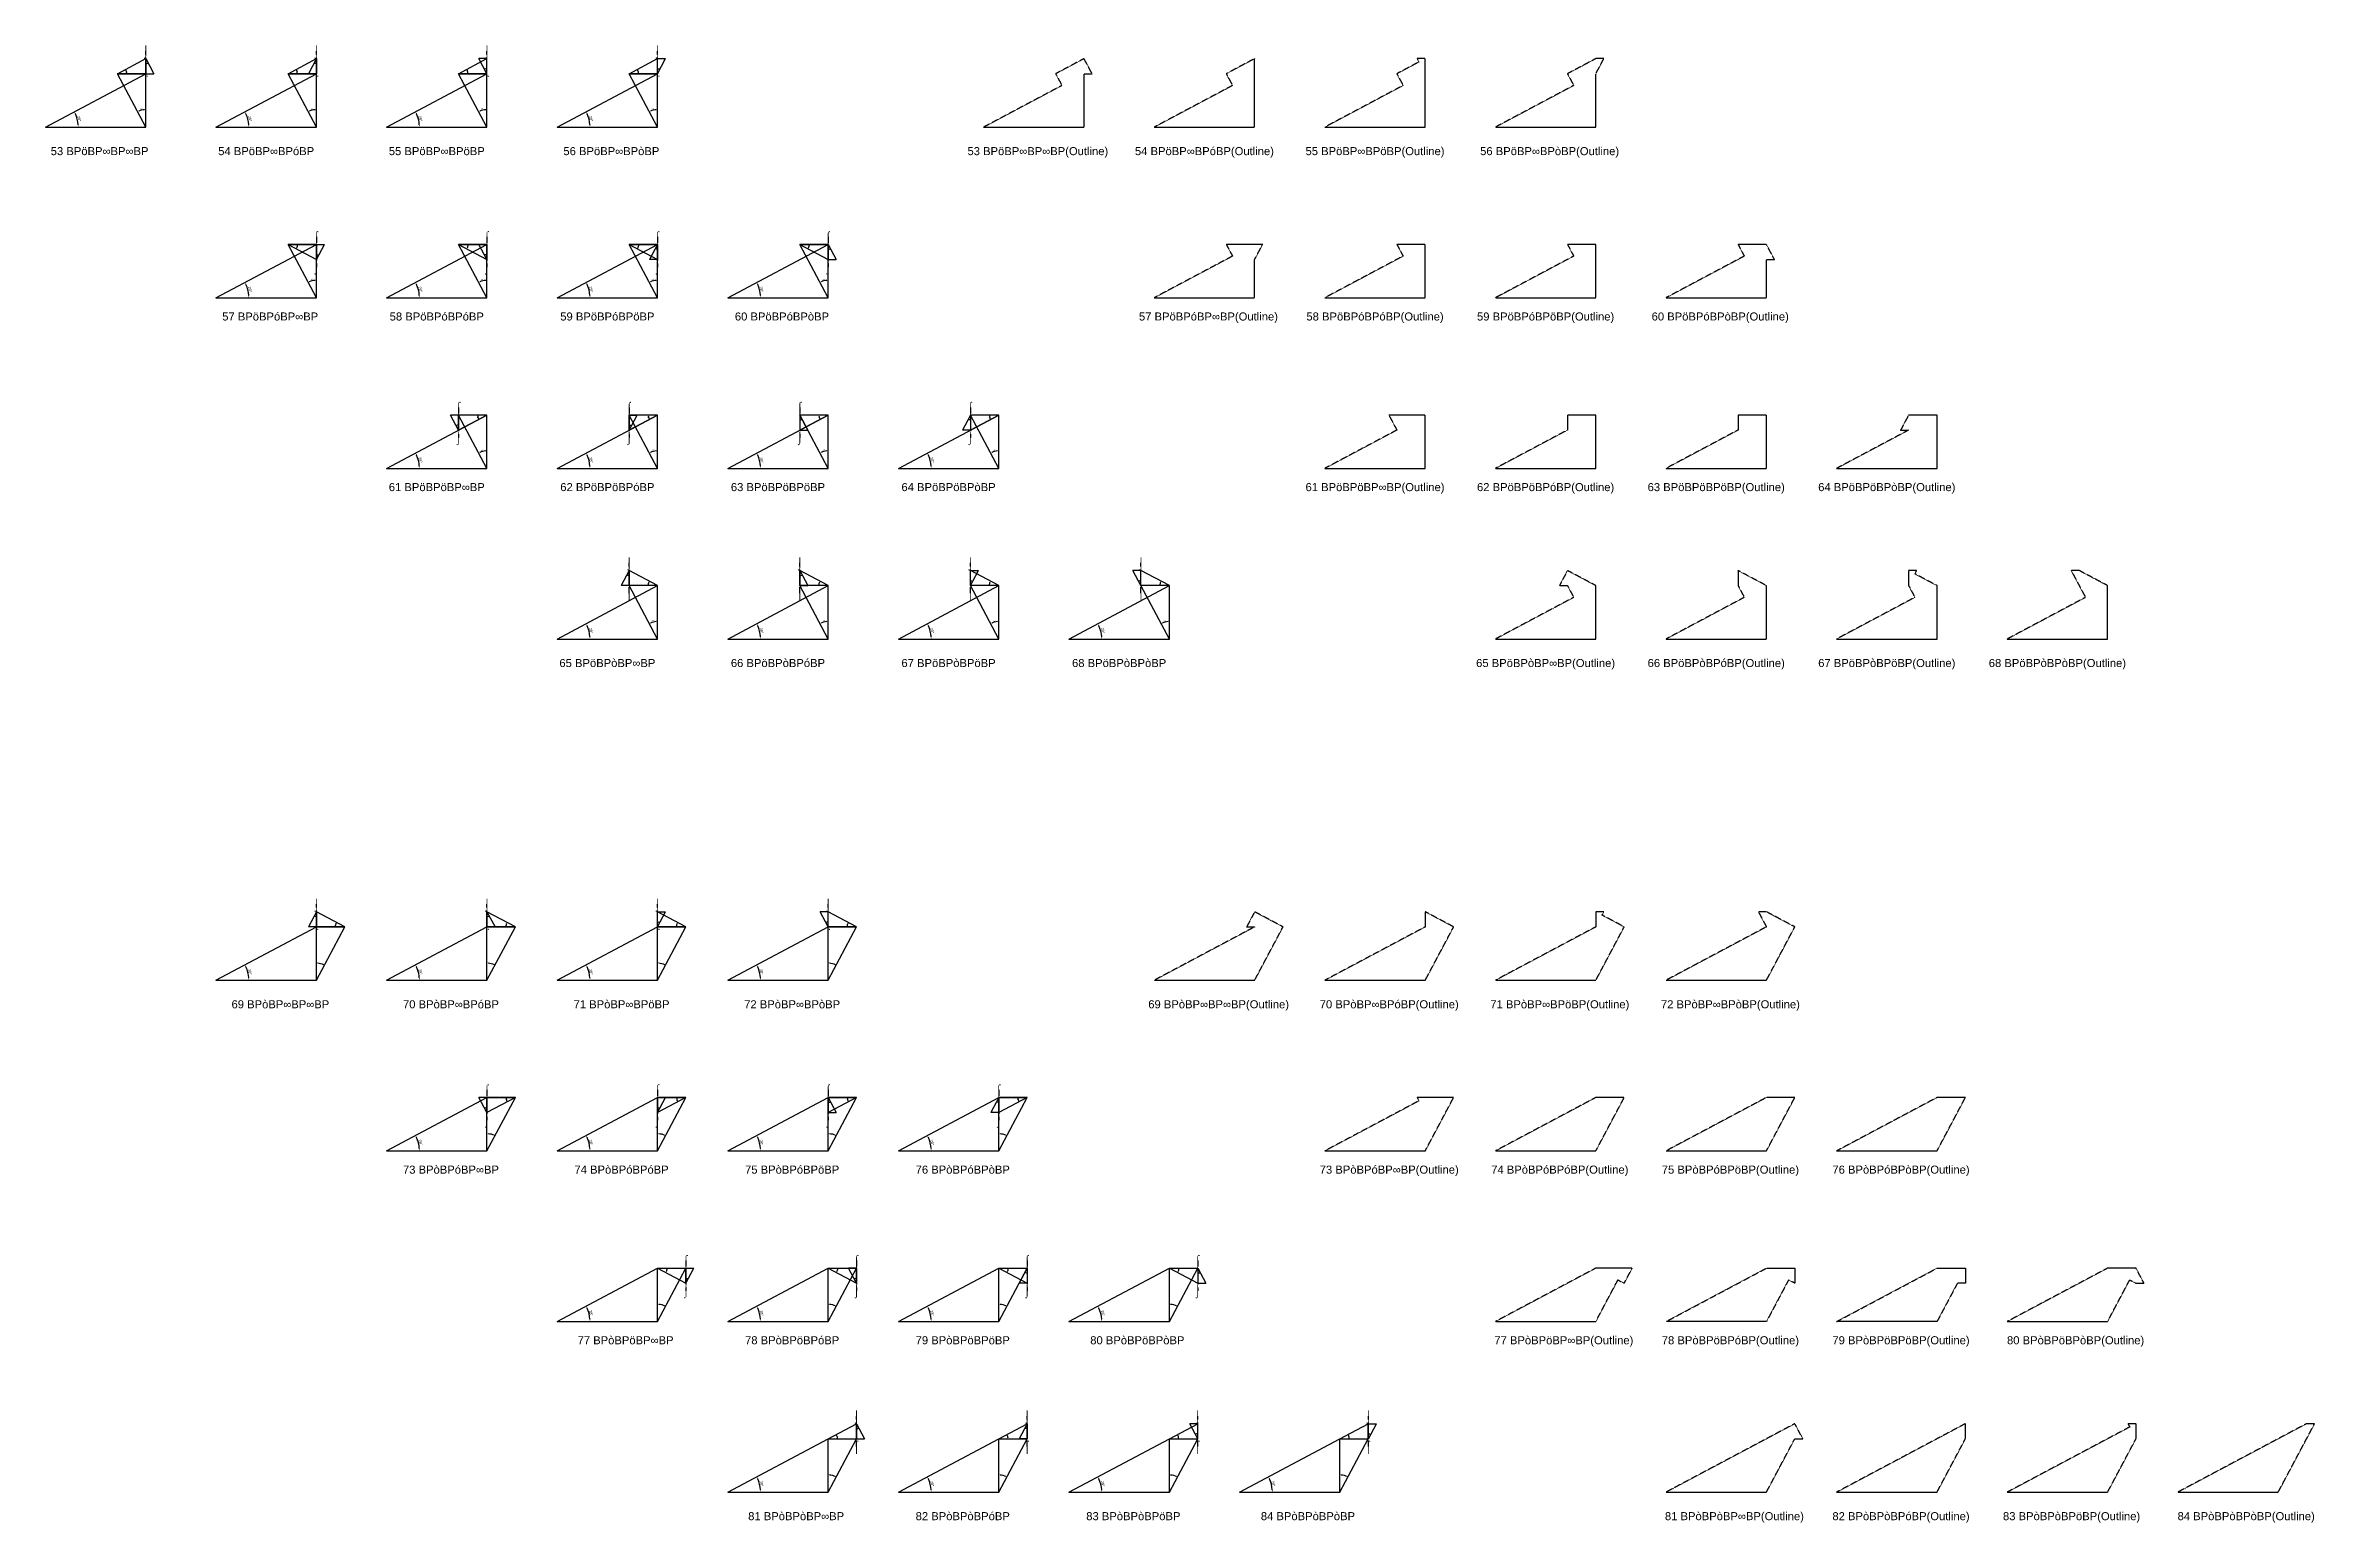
# Model space of a CAD drawing. Header units: millimetres. Extents: x 130908 to 599272, y -2842299 to 24518.
# Drawn here: x 181873 to 520848, y -676036 to -455421 of the extents above; entities that cross this region are included whole.
import ezdxf
from ezdxf.enums import TextEntityAlignment as Align

# ---------------------------------------------------------------- set-up
doc = ezdxf.new("R2010")
doc.units = ezdxf.units.MM
doc.header["$PDMODE"] = 35
doc.linetypes.add('DASHED', pattern=[19.05, 12.7, -6.35])
for name, color, linetype in [('BASE', 170, 'Continuous'), ('HYPOTENUSE', 20, 'Continuous'), ('PERPENDICULAR', 90, 'Continuous')]:
    doc.layers.add(name, color=color, linetype=linetype)
doc.styles.add('Arial', font='arial.ttf')
doc.dimstyles.new('ISO-25', dxfattribs={"dimtxt": 250, "dimasz": 100, "dimexe": 1.25, "dimexo": 0.625, "dimgap": 100, "dimtad": 1, "dimdec": 0, "dimtxsty": 'Arial', "dimcen": 2.5, "dimadec": 0, "dimazin": 0, "dimtfac": 1, "dimtdec": 0, "dimtmove": 0, "dimatfit": 3, "dimfxl": 1, "dimarcsym": 0})

msp = doc.modelspace()

# ---------------------------------------------------------------- texts
at = {"linetype": 'DASHED', "ltscale": 100, "style": 'Arial'}
for s, p in [('⌡', (196873, -456274)), ('⌡', (222356, -456274)), ('⌡', (247839, -456274)), ('⌡', (273322, -456274)), ('⌠', (196873, -460783)), ('⌠', (222356, -460783)), ('⌠', (247839, -460783)), ('⌠', (273322, -460783)), ('53 BPöBP∞BP∞BP', (189973, -471212)), ('54 BPöBP∞BPóBP', (214856, -471212)), ('55 BPöBP∞BPöBP', (240339, -471212)), ('56 BPöBP∞BPòBP', (266421, -471212)), ('53 BPöBP∞BP∞BP(Outline)', (330128, -471212)), ('54 BPöBP∞BPóBP(Outline)', (355012, -471212)), ('55 BPöBP∞BPöBP(Outline)', (380495, -471212)), ('56 BPöBP∞BPòBP(Outline)', (406577, -471212)), ('⌠', (222356, -484011)), ('⌠', (247839, -484011)), ('⌠', (273322, -484011)), ('⌠', (298805, -484011)), ('⌡', (222356, -488521)), ('⌡', (247839, -488521)), ('⌡', (273322, -488521)), ('⌡', (298805, -488521)), ('57 BPöBPóBP∞BP', (215456, -495906)), ('58 BPöBPóBPóBP', (240339, -495906)), ('59 BPöBPóBPöBP', (265822, -495906)), ('60 BPöBPóBPòBP', (291904, -495906)), ('57 BPöBPóBP∞BP(Outline)', (355611, -495906)), ('58 BPöBPóBPóBP(Outline)', (380495, -495906)), ('59 BPöBPóBPöBP(Outline)', (405977, -495906)), ('60 BPöBPóBPòBP(Outline)', (432060, -495906)), ('⌠', (243598, -509494)), ('⌠', (269081, -509494)), ('⌠', (294564, -509494)), ('⌠', (320047, -509494)), ('⌡', (243598, -514004)), ('⌡', (269081, -514004)), ('⌡', (294564, -514004)), ('⌡', (320047, -514004)), ('61 BPöBPöBP∞BP', (240339, -521389)), ('62 BPöBPöBPóBP', (265822, -521389)), ('63 BPöBPöBPöBP', (291305, -521389)), ('64 BPöBPöBPòBP', (316787, -521389)), ('61 BPöBPöBP∞BP(Outline)', (380495, -521389)), ('62 BPöBPöBPóBP(Outline)', (405977, -521389)), ('63 BPöBPöBPöBP(Outline)', (431460, -521389)), ('64 BPöBPöBPòBP(Outline)', (456943, -521389)), ('⌡', (269081, -532722)), ('⌡', (294564, -532722)), ('⌡', (320047, -532722)), ('⌡', (345530, -532722)), ('⌠', (269081, -537232)), ('⌠', (294564, -537232)), ('⌠', (320047, -537232)), ('⌠', (345530, -537232)), ('65 BPöBPòBP∞BP', (265822, -547661)), ('66 BPöBPòBPóBP', (291305, -547661)), ('67 BPöBPòBPöBP', (316787, -547661)), ('68 BPöBPòBPòBP', (342270, -547661)), ('65 BPöBPòBP∞BP(Outline)', (405977, -547661)), ('66 BPöBPòBPóBP(Outline)', (431460, -547661)), ('67 BPöBPòBPöBP(Outline)', (456943, -547661)), ('68 BPöBPòBPòBP(Outline)', (482426, -547661)), ('⌡', (222356, -583688)), ('⌡', (247839, -583688)), ('⌡', (273322, -583688)), ('⌡', (298805, -583688)), ('⌠', (222356, -588197)), ('⌠', (247839, -588197)), ('⌠', (273322, -588197)), ('⌠', (298805, -588197)), ('69 BPòBP∞BP∞BP', (216977, -598626)), ('70 BPòBP∞BPóBP', (242459, -598626)), ('71 BPòBP∞BPöBP', (267942, -598626)), ('72 BPòBP∞BPòBP', (293425, -598626)), ('69 BPòBP∞BP∞BP(Outline)', (357132, -598626)), ('70 BPòBP∞BPóBP(Outline)', (382615, -598626)), ('71 BPòBP∞BPöBP(Outline)', (408098, -598626)), ('72 BPòBP∞BPòBP(Outline)', (433581, -598626)), ('⌠', (247839, -611425)), ('⌠', (273322, -611425)), ('⌠', (298805, -611425)), ('⌠', (324287, -611425)), ('⌡', (247839, -615935)), ('⌡', (273322, -615935)), ('⌡', (298805, -615935)), ('⌡', (324287, -615935)), ('73 BPòBPóBP∞BP', (242459, -623320)), ('74 BPòBPóBPóBP', (267942, -623320)), ('75 BPòBPóBPöBP', (293425, -623320)), ('76 BPòBPóBPòBP', (318908, -623320)), ('73 BPòBPóBP∞BP(Outline)', (382615, -623320)), ('74 BPòBPóBPóBP(Outline)', (408098, -623320)), ('75 BPòBPóBPöBP(Outline)', (433581, -623320)), ('76 BPòBPóBPòBP(Outline)', (459063, -623320)), ('⌠', (277563, -636908)), ('⌠', (303045, -636908)), ('⌠', (328528, -636908)), ('⌠', (354011, -636908)), ('⌡', (277563, -641418)), ('⌡', (303045, -641418)), ('⌡', (328528, -641418)), ('⌡', (354011, -641418)), ('77 BPòBPöBP∞BP', (268542, -648803)), ('78 BPòBPöBPóBP', (293425, -648803)), ('79 BPòBPöBPöBP', (318908, -648803)), ('80 BPòBPöBPòBP', (344990, -648803)), ('77 BPòBPöBP∞BP(Outline)', (408697, -648803)), ('78 BPòBPöBPóBP(Outline)', (433581, -648803)), ('79 BPòBPöBPöBP(Outline)', (459063, -648803)), ('80 BPòBPöBPòBP(Outline)', (485146, -648803)), ('⌡', (303045, -660136)), ('⌡', (328528, -660136)), ('⌡', (354011, -660136)), ('⌡', (379494, -660136)), ('⌠', (303045, -664646)), ('⌠', (328528, -664646)), ('⌠', (354011, -664646)), ('⌠', (379494, -664646)), ('81 BPòBPòBP∞BP', (294024, -675075)), ('82 BPòBPòBPóBP', (318908, -675075)), ('83 BPòBPòBPöBP', (344391, -675075)), ('84 BPòBPòBPòBP', (370473, -675075)), ('81 BPòBPòBP∞BP(Outline)', (434180, -675075)), ('82 BPòBPòBPóBP(Outline)', (459063, -675075)), ('83 BPòBPòBPöBP(Outline)', (484546, -675075)), ('84 BPòBPòBPòBP(Outline)', (510629, -675075))]:
    msp.add_text(s, height=1200, dxfattribs=at).set_placement(p, align=Align.MIDDLE_CENTER)

# ---------------------------------------------------------------- blocks, each defined once
blk = doc.blocks.new('*D2')
at = {"color": 0, "lineweight": -2, "ltscale": 100, "transparency": 16777216}
blk.add_arc((0, 0), 4906, 4.08845, 23.91155, dxfattribs=at)
at = {"color": 0, "ltscale": 100, "transparency": 16777216}
for points in [[(4432, 1963), (4537, 2014), (4332, 2303)], [(4952, 352), (4835, 348), (4906, 0)]]:
    blk.add_solid(points, dxfattribs=at)
at = {"layer": 'Defpoints', "color": 0, "ltscale": 100, "transparency": 16777216}
for p in [(15000, 7976), (0, 0), (0, 0), (4841, 796), (15000, 0)]:
    blk.add_point(p, dxfattribs=at)
at = {"color": 0, "ltscale": 100, "transparency": 16777216, "insert": (5055, 1260), "char_height": 400, "attachment_point": 5, "rotation": 284, "style": 'Arial'}
blk.add_mtext('28°', dxfattribs=at)
blk = doc.blocks.new('GTN')
at = {"layer": 'BASE'}
blk.add_line((0, 0), (15000, 0), dxfattribs=at)
at = {"layer": 'HYPOTENUSE'}
blk.add_line((0, 0), (15000, 7975.6), dxfattribs=at)
at = {"layer": 'PERPENDICULAR'}
blk.add_line((15000, 0), (15000, 7975.6), dxfattribs=at)
at = {"color": 4, "ltscale": 100}
dim = blk.add_angular_dim_2l(base=(4841, 795.6), line1=((0, 0), (15000, 0)), line2=((0, 0), (15000, 7975.6)), dimstyle='ISO-25', override={"dimtxt": 400, "dimasz": 350, "dimgap": 100}, dxfattribs=at)
dim.commit()
dim.dimension.update_dxf_attribs({"geometry": '*D2', "text_midpoint": (5055.4, 1260.5)})

# ---------------------------------------------------------------- linework, layer by layer
at = {"linetype": 'DASHED', "ltscale": 70}
for p, q in [((196873, -460783), (196873, -456274)), ((222356, -460783), (222356, -456274)), ((247839, -460783), (247839, -456274)), ((273322, -460783), (273322, -456274)), ((222356, -484011), (222356, -488521)), ((247839, -484011), (247839, -488521)), ((273322, -484011), (273322, -488521)), ((298805, -484011), (298805, -488521)), ((243598, -509494), (243598, -514004)), ((269081, -509494), (269081, -514004)), ((294564, -509494), (294564, -514004)), ((320047, -509494), (320047, -514004)), ((269081, -537232), (269081, -532722)), ((294564, -537232), (294564, -532722)), ((320047, -537232), (320047, -532722)), ((345530, -537232), (345530, -532722)), ((222356, -588197), (222356, -583688)), ((247839, -588197), (247839, -583688)), ((273322, -588197), (273322, -583688)), ((298805, -588197), (298805, -583688)), ((247839, -611425), (247839, -615935)), ((273322, -611425), (273322, -615935)), ((298805, -611425), (298805, -615935)), ((324287, -611425), (324287, -615935)), ((277563, -636908), (277563, -641418)), ((303045, -636908), (303045, -641418)), ((328528, -636908), (328528, -641418)), ((354011, -636908), (354011, -641418)), ((303045, -664646), (303045, -660136)), ((328528, -664646), (328528, -660136)), ((354011, -664646), (354011, -660136)), ((379494, -664646), (379494, -660136))]:
    msp.add_line(p, q, dxfattribs=at)
at = {"linetype": 'DASHED'}
for points in [[(333723, -461414), (322029, -467632), (337029, -467632), (337029, -459656), (338228, -459656), (337029, -457401), (332788, -459656)], [(362512, -467632), (362512, -457401), (358271, -459656), (359206, -461414), (347512, -467632)], [(387060, -457898), (383754, -459656), (384689, -461414), (372995, -467632), (387995, -467632), (387995, -457401), (386796, -457401)], [(410171, -461414), (398477, -467632), (413477, -467632), (413477, -459656), (414676, -457401), (413477, -457401), (409237, -459656)], [(358271, -485139), (359206, -486897), (347512, -493114), (362512, -493114), (362512, -487394), (363711, -485139)], [(387995, -485139), (383754, -485139), (384689, -486897), (372995, -493114), (387995, -493114)], [(413477, -493114), (413477, -485139), (409237, -485139), (410171, -486897), (398477, -493114)], [(434719, -485139), (435654, -486897), (423960, -493114), (438960, -493114), (438960, -487394), (440159, -487394), (438960, -485139)], [(383754, -512876), (372995, -518597), (387995, -518597), (387995, -510622), (382555, -510622)], [(409237, -512876), (398477, -518597), (413477, -518597), (413477, -510622), (409237, -510622)], [(434719, -512876), (423960, -518597), (438960, -518597), (438960, -510622), (434719, -510622)], [(459003, -512876), (460202, -512876), (449443, -518597), (464443, -518597), (464443, -510622), (460202, -510622)], [(410171, -537862), (398477, -544080), (413477, -544080), (413477, -536104), (409237, -533850), (408038, -536104), (409237, -536104)], [(434719, -533850), (434719, -536104), (435654, -537862), (423960, -544080), (438960, -544080), (438960, -536104)], [(460202, -533850), (460202, -536104), (461137, -537862), (449443, -544080), (464443, -544080), (464443, -536104), (461137, -534347), (461401, -533850)], [(486620, -537862), (474926, -544080), (489926, -544080), (489926, -536104), (485685, -533850), (484486, -533850)], [(361313, -587070), (362512, -587070), (347512, -595046), (362512, -595046), (366752, -587070), (362512, -584815)], [(387995, -584815), (387995, -587070), (372995, -595046), (387995, -595046), (392235, -587070)], [(413477, -584815), (413477, -587070), (398477, -595046), (413477, -595046), (417718, -587070), (414412, -585312), (414676, -584815)], [(438960, -587070), (423960, -595046), (438960, -595046), (443201, -587070), (438960, -584815), (437761, -584815)], [(387060, -613050), (372995, -620528), (387995, -620528), (392235, -612553), (386796, -612553)], [(417718, -612553), (413477, -612553), (398477, -620528), (413477, -620528)], [(443201, -612553), (438960, -612553), (423960, -620528), (438960, -620528)], [(468684, -612553), (464443, -612553), (449443, -620528), (464443, -620528)], [(418917, -638036), (413477, -638036), (398477, -646011), (413477, -646011), (416783, -639794), (417718, -640291)], [(443201, -640291), (442266, -639794), (438960, -646011), (423960, -646011), (438960, -638036), (443201, -638036)], [(468684, -640291), (467485, -640291), (464443, -646011), (449443, -646011), (464443, -638036), (468684, -638036)], [(494167, -638036), (489926, -638036), (474926, -646011), (489926, -646011), (493232, -639794), (494167, -640291), (495366, -640291)], [(443201, -661264), (423960, -671494), (438960, -671494), (443201, -663518), (444400, -663518)], [(464443, -671494), (468684, -663518), (468684, -661264), (449443, -671494)], [(493232, -661761), (474926, -671494), (489926, -671494), (494167, -663518), (494167, -661264), (492968, -661264)], [(520848, -661264), (519649, -661264), (500409, -671494), (515409, -671494)]]:
    msp.add_lwpolyline(points, close=True, dxfattribs=at)

# ---------------------------------------------------------------- block references
at = {"linetype": 'DASHED', "ltscale": 100}
for p, xscale, yscale, zscale in [((192633, -459656), 0.282714919717775, 0.282714919717775, 0.282714919717775), ((218115, -459656), 0.282714919717775, 0.282714919717775, 0.282714919717775), ((243598, -459656), 0.282714919717775, 0.282714919717775, 0.282714919717775), ((269081, -459656), 0.282714919717775, 0.282714919717775, 0.282714919717775), ((273322, -536104), -0.282714919717773, 0.282714919717773, 0.282714919717773), ((298805, -536104), -0.282714919717773, 0.282714919717773, 0.282714919717773), ((324287, -536104), -0.282714919717773, 0.282714919717773, 0.282714919717773), ((349770, -536104), -0.282714919717773, 0.282714919717773, 0.282714919717773), ((226597, -587070), -0.282714919717773, 0.282714919717773, 0.282714919717773), ((252080, -587070), -0.282714919717773, 0.282714919717773, 0.282714919717773), ((277563, -587070), -0.282714919717773, 0.282714919717773, 0.282714919717773), ((303045, -587070), -0.282714919717773, 0.282714919717773, 0.282714919717773), ((298805, -663518), 0.282714919717773, 0.282714919717773, 0.282714919717773), ((324287, -663518), 0.282714919717773, 0.282714919717773, 0.282714919717773), ((349770, -663518), 0.282714919717773, 0.282714919717773, 0.282714919717773), ((375253, -663518), 0.282714919717773, 0.282714919717773, 0.282714919717773)]:
    msp.add_blockref('GTN', p, dxfattribs=dict(at, xscale=xscale, yscale=yscale, zscale=zscale))
for p, xscale, yscale, zscale, rotation in [((196873, -457401), 0.150322189285358, 0.150322189285358, 0.150322189285358, 270), ((222356, -457401), -0.150322189285358, 0.150322189285358, 0.150322189285358, 90), ((247839, -459656), 0.150322189285358, 0.150322189285358, 0.150322189285358, 90), ((273322, -459656), -0.150322189285358, 0.150322189285358, 0.150322189285358, 270), ((196873, -467632), 0.53170943166148, 0.53170943166148, 0.53170943166148, 90.00000000000001), ((222356, -467632), 0.53170943166148, 0.53170943166148, 0.53170943166148, 90.00000000000001), ((247839, -467632), 0.53170943166148, 0.53170943166148, 0.53170943166148, 90.00000000000001), ((273322, -467632), 0.53170943166148, 0.53170943166148, 0.53170943166148, 90.00000000000001), ((222356, -493114), 0.53170943166148, 0.53170943166148, 0.53170943166148, 90.00000000000001), ((218115, -485139), -0.282714919717775, 0.282714919717775, 0.282714919717775, 180), ((222356, -487394), -0.150322189285358, 0.150322189285358, 0.150322189285358, 270), ((247839, -493114), 0.53170943166148, 0.53170943166148, 0.53170943166148, 90.00000000000001), ((243598, -485139), -0.282714919717775, 0.282714919717775, 0.282714919717775, 180), ((247839, -487394), 0.150322189285358, 0.150322189285358, 0.150322189285358, 90), ((273322, -493114), 0.53170943166148, 0.53170943166148, 0.53170943166148, 90.00000000000001), ((269081, -485139), -0.282714919717775, 0.282714919717775, 0.282714919717775, 180), ((273322, -485139), -0.150322189285358, 0.150322189285358, 0.150322189285358, 90), ((298805, -493114), 0.53170943166148, 0.53170943166148, 0.53170943166148, 90.00000000000001), ((294564, -485139), -0.282714919717775, 0.282714919717775, 0.282714919717775, 180), ((298805, -485139), 0.150322189285358, 0.150322189285358, 0.150322189285358, 270), ((243598, -512876), 0.150322189285358, 0.150322189285358, 0.150322189285358, 90), ((247839, -518597), 0.53170943166148, 0.53170943166148, 0.53170943166148, 90.00000000000001), ((247839, -510622), 0.282714919717775, 0.282714919717775, 0.282714919717775, 180), ((273322, -518597), 0.53170943166148, 0.53170943166148, 0.53170943166148, 90.00000000000001), ((273322, -510622), 0.282714919717775, 0.282714919717775, 0.282714919717775, 180), ((269081, -512876), -0.150322189285358, 0.150322189285358, 0.150322189285358, 270), ((298805, -518597), 0.53170943166148, 0.53170943166148, 0.53170943166148, 90.00000000000001), ((298805, -510622), 0.282714919717775, 0.282714919717775, 0.282714919717775, 180), ((294564, -510622), 0.150322189285358, 0.150322189285358, 0.150322189285358, 270), ((320047, -510622), -0.150322189285358, 0.150322189285358, 0.150322189285358, 90), ((324287, -518597), 0.53170943166148, 0.53170943166148, 0.53170943166148, 90.00000000000001), ((324287, -510622), 0.282714919717775, 0.282714919717775, 0.282714919717775, 180), ((269081, -533850), -0.150322189285358, 0.150322189285358, 0.150322189285358, 90), ((294564, -533850), 0.150322189285358, 0.150322189285358, 0.150322189285358, 270), ((320047, -536104), -0.150322189285358, 0.150322189285358, 0.150322189285358, 270), ((345530, -536104), 0.150322189285358, 0.150322189285358, 0.150322189285358, 90), ((273322, -544080), 0.53170943166148, 0.53170943166148, 0.53170943166148, 90.00000000000001), ((298805, -544080), 0.53170943166148, 0.53170943166148, 0.53170943166148, 90.00000000000001), ((324287, -544080), 0.53170943166148, 0.53170943166148, 0.53170943166148, 90.00000000000001), ((349770, -544080), 0.53170943166148, 0.53170943166148, 0.53170943166148, 90.00000000000001), ((222356, -584815), -0.150322189285358, 0.150322189285358, 0.150322189285358, 90), ((247839, -584815), 0.150322189285358, 0.150322189285358, 0.150322189285358, 270), ((273322, -587070), -0.150322189285358, 0.150322189285358, 0.150322189285358, 270), ((298805, -587070), 0.150322189285358, 0.150322189285358, 0.150322189285358, 90), ((222356, -595046), -0.53170943166148, 0.53170943166148, 0.53170943166148, 270), ((247839, -595046), -0.53170943166148, 0.53170943166148, 0.53170943166148, 270), ((273322, -595046), -0.53170943166148, 0.53170943166148, 0.53170943166148, 270), ((298805, -595046), -0.53170943166148, 0.53170943166148, 0.53170943166148, 270), ((247839, -614808), 0.150322189285358, 0.150322189285358, 0.150322189285358, 90), ((247839, -620528), -0.53170943166148, 0.53170943166148, 0.53170943166148, 270), ((252080, -612553), 0.282714919717773, 0.282714919717773, 0.282714919717773, 180), ((273322, -620528), -0.53170943166148, 0.53170943166148, 0.53170943166148, 270), ((277563, -612553), 0.282714919717773, 0.282714919717773, 0.282714919717773, 180), ((273322, -614808), -0.150322189285358, 0.150322189285358, 0.150322189285358, 270), ((298805, -620528), -0.53170943166148, 0.53170943166148, 0.53170943166148, 270), ((303045, -612553), 0.282714919717773, 0.282714919717773, 0.282714919717773, 180), ((298805, -612553), 0.150322189285358, 0.150322189285358, 0.150322189285358, 270), ((324287, -612553), -0.150322189285358, 0.150322189285358, 0.150322189285358, 90), ((324287, -620528), -0.53170943166148, 0.53170943166148, 0.53170943166148, 270), ((328528, -612553), 0.282714919717773, 0.282714919717773, 0.282714919717773, 180), ((273322, -646011), -0.53170943166148, 0.53170943166148, 0.53170943166148, 270), ((273322, -638036), -0.282714919717773, 0.282714919717773, 0.282714919717773, 180), ((277563, -640291), -0.150322189285358, 0.150322189285358, 0.150322189285358, 270), ((298805, -646011), -0.53170943166148, 0.53170943166148, 0.53170943166148, 270), ((298805, -638036), -0.282714919717773, 0.282714919717773, 0.282714919717773, 180), ((303045, -640291), 0.150322189285358, 0.150322189285358, 0.150322189285358, 90), ((324287, -646011), -0.53170943166148, 0.53170943166148, 0.53170943166148, 270), ((324287, -638036), -0.282714919717773, 0.282714919717773, 0.282714919717773, 180), ((328528, -638036), -0.150322189285358, 0.150322189285358, 0.150322189285358, 90), ((349770, -646011), -0.53170943166148, 0.53170943166148, 0.53170943166148, 270), ((349770, -638036), -0.282714919717773, 0.282714919717773, 0.282714919717773, 180), ((354011, -638036), 0.150322189285358, 0.150322189285358, 0.150322189285358, 270), ((298805, -671494), -0.53170943166148, 0.53170943166148, 0.53170943166148, 270), ((303045, -661264), 0.150322189285358, 0.150322189285358, 0.150322189285358, 270), ((324287, -671494), -0.53170943166148, 0.53170943166148, 0.53170943166148, 270), ((328528, -661264), -0.150322189285358, 0.150322189285358, 0.150322189285358, 90), ((349770, -671494), -0.53170943166148, 0.53170943166148, 0.53170943166148, 270), ((354011, -663518), 0.150322189285358, 0.150322189285358, 0.150322189285358, 90), ((375253, -671494), -0.53170943166148, 0.53170943166148, 0.53170943166148, 270), ((379494, -663518), -0.150322189285358, 0.150322189285358, 0.150322189285358, 270)]:
    msp.add_blockref('GTN', p, dxfattribs=dict(at, xscale=xscale, yscale=yscale, zscale=zscale, rotation=rotation))
at = {"linetype": 'DASHED'}
for p in [(181873, -467632), (207356, -467632), (232839, -467632), (258322, -467632), (207356, -493114), (232839, -493114), (258322, -493114), (283805, -493114), (232839, -518597), (258322, -518597), (283805, -518597), (309287, -518597), (258322, -544080), (283805, -544080), (309287, -544080), (334770, -544080), (207356, -595046), (232839, -595046), (258322, -595046), (283805, -595046), (232839, -620528), (258322, -620528), (283805, -620528), (309287, -620528), (258322, -646011), (283805, -646011), (309287, -646011), (334770, -646011), (283805, -671494), (309287, -671494), (334770, -671494), (360253, -671494)]:
    msp.add_blockref('GTN', p, dxfattribs=at)

msp.set_redraw_order([(e.dxf.handle, doc.entitydb.next_handle()) for e in msp.query("TEXT MTEXT ATTDEF DIMENSION ARC_DIMENSION")])  # texts and dimensions are drawn at this point

doc.saveas('drawing.dxf')
